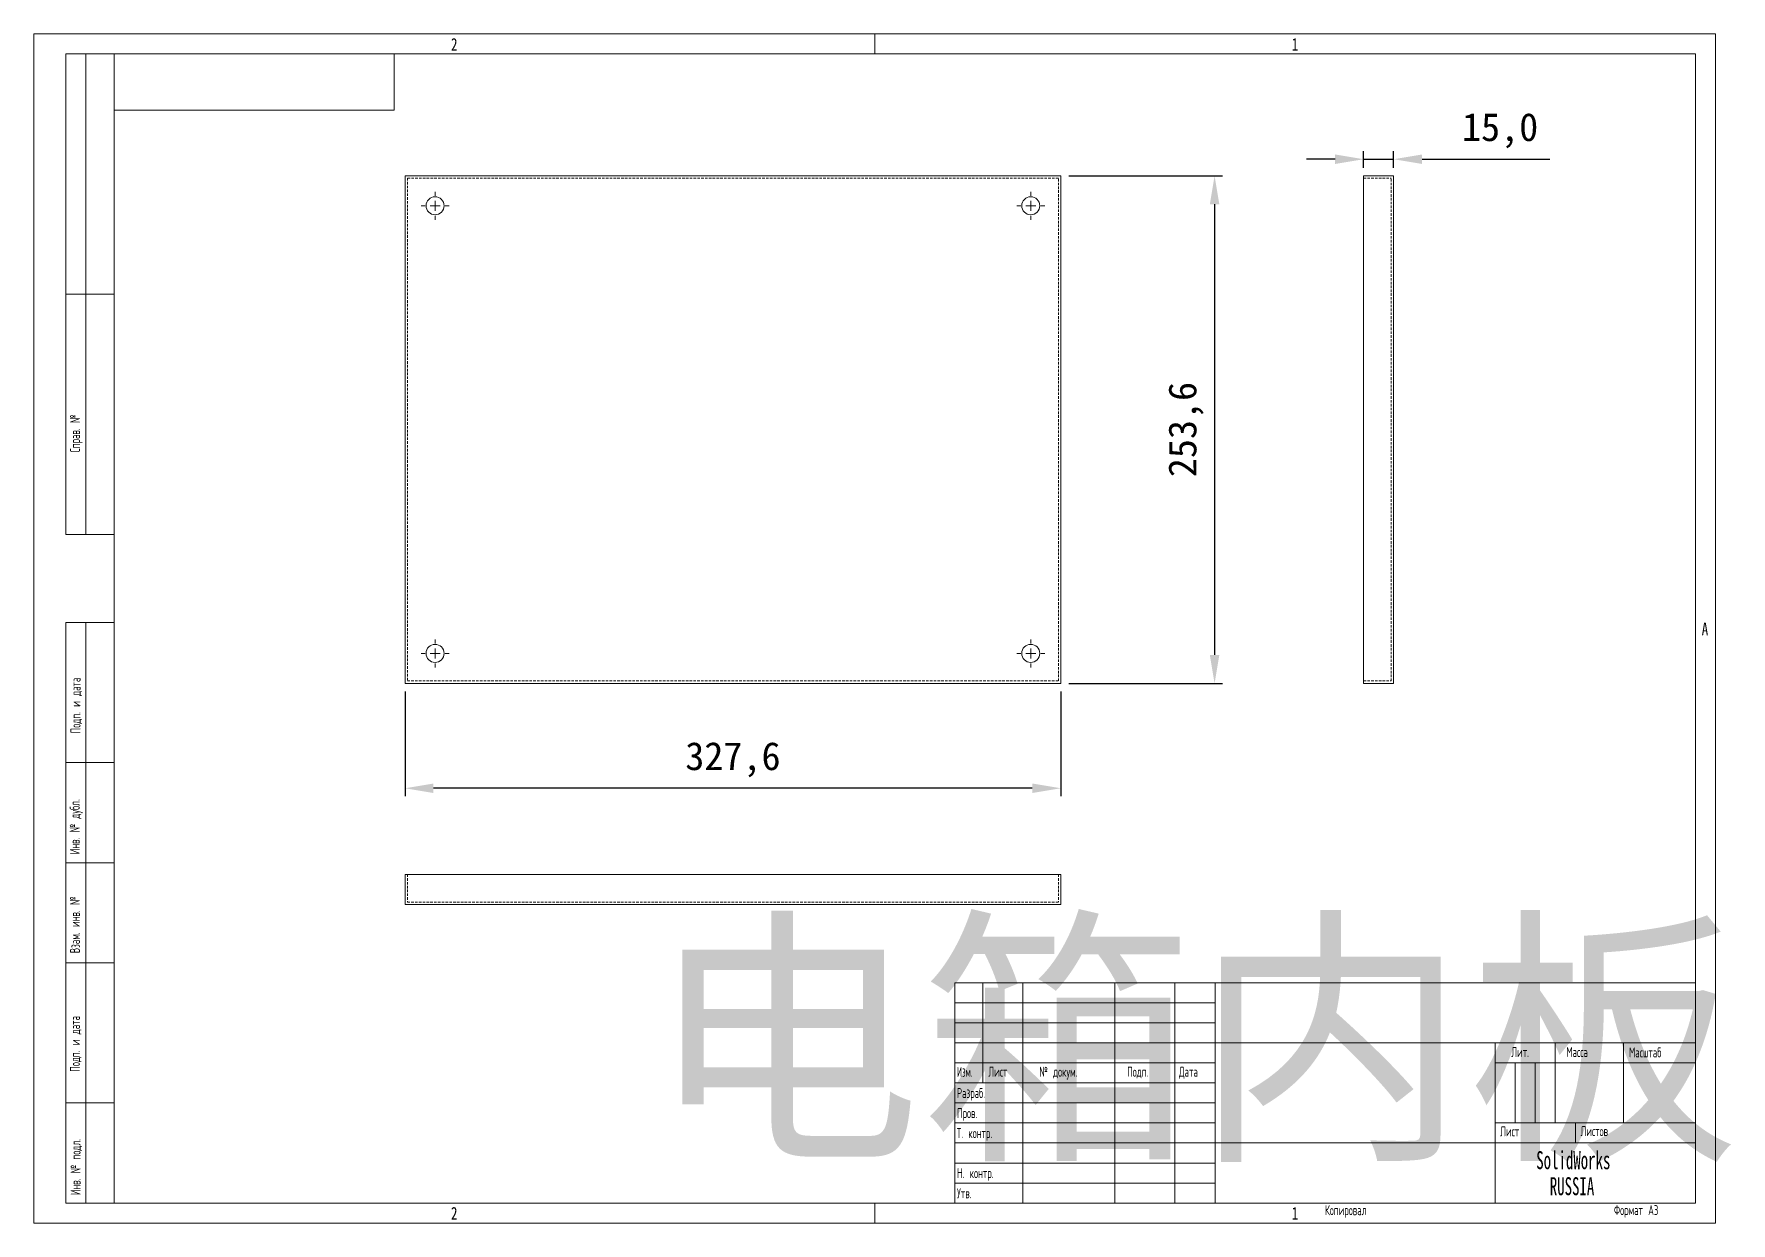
# Model space of a CAD drawing. Header units: millimetres. Extents: x -1377 to 5126, y -216 to 2532.
# Drawn here: x 4278 to 5126, y 320 to 914 of the extents above; entities that cross this region are included whole.
import ezdxf

# ---------------------------------------------------------------- set-up
doc = ezdxf.new("R2010")
doc.units = ezdxf.units.MM
doc.header["$PDSIZE"] = -1
doc.linetypes.add('HIDDEN', pattern=[1.905, 1.27, -0.635])
doc.layers.add('bz', color=3, linetype='Continuous')
doc.layers.add('ОСЕВЫЕ', color=7, linetype='Continuous')
doc.styles.add('SLDTEXTSTYLE0', font='TXT', dxfattribs={"width": 0.605, "bigfont": 'bigfont'})
doc.styles.add('SLDTEXTSTYLE1', font='TXT', dxfattribs={"width": 0.55152, "bigfont": 'bigfont'})
doc.styles.add('SLDTEXTSTYLE2', font='TXT', dxfattribs={"width": 0.605})
doc.styles.add('SLDTEXTSTYLE3', font='TXT', dxfattribs={"width": 0.75})
doc.styles.add('宋体', font='FSGB2312.ttf', dxfattribs={"height": 100})
doc.dimstyles.new('自用', dxfattribs={"dimscale": 4, "dimtxt": 3.5, "dimasz": 3.556, "dimexe": 1, "dimexo": 1, "dimgap": 1.524, "dimtad": 1, "dimdec": 1, "dimzin": 0, "dimtxsty": 'Standard', "dimcen": 2.5, "dimazin": 0, "dimtfac": 1, "dimtdec": 1, "dimtmove": 0, "dimatfit": 3, "dimfxl": 0, "dimtzin": 0, "dimarcsym": 0})

msp = doc.modelspace()

# ---------------------------------------------------------------- texts
at = {"color": 7, "linetype": 'Continuous', "lineweight": 0}
for s, insert, char_height, attachment_point, style in [('2', (4487.76, 912.11), 6.35, 2, 'SLDTEXTSTYLE3'), ('1', (4907.76, 912.11), 6.35, 2, 'SLDTEXTSTYLE3'), ('A', (5112.56, 620.11), 6.35, 2, 'SLDTEXTSTYLE3'), ('\\M+1844C\\M+18479\\M+18484.', (5015.84, 408.09), 5, 1, 'SLDTEXTSTYLE0'), ('\\M+1844D\\M+18470\\M+18483\\M+18483\\M+18470', (5043.35, 408.09), 5, 1, 'SLDTEXTSTYLE0'), ('\\M+1844D\\M+18470\\M+18483\\M+1848A\\M+18484\\M+18470\\M+18471', (5074.67, 407.9), 5, 1, 'SLDTEXTSTYLE0'), ('\\M+18449\\M+18478\\M+1847D.', (4738.9, 398.18), 5, 1, 'SLDTEXTSTYLE1'), ('\\M+1844C\\M+18479\\M+18483\\M+18484', (4754.6, 398.28), 5, 1, 'SLDTEXTSTYLE0'), ('\\M+18782 \\M+18474\\M+18480\\M+1847B\\M+18485\\M+1847D.', (4780.06, 398.24), 5, 1, 'SLDTEXTSTYLE0'), ('\\M+18450\\M+18480\\M+18474\\M+18481.', (4823.9, 398.23), 5, 1, 'SLDTEXTSTYLE0'), ('\\M+18444\\M+18470\\M+18484\\M+18470', (4849.77, 398.24), 5, 1, 'SLDTEXTSTYLE0'), ('\\M+18451\\M+18470\\M+18478\\M+18482\\M+18470\\M+18471.', (4738.85, 387.63), 5, 1, 'SLDTEXTSTYLE0'), ('\\M+18450\\M+18482\\M+18480\\M+18472.', (4738.93, 377.58), 5, 1, 'SLDTEXTSTYLE0'), ('\\M+18453. \\M+1847B\\M+18480\\M+1847E\\M+18484\\M+18482.', (4738.82, 367.58), 5, 1, 'SLDTEXTSTYLE0'), ('\\M+1844C\\M+18479\\M+18483\\M+18484', (5010.29, 368.49), 5, 1, 'SLDTEXTSTYLE0'), ('\\M+1844C\\M+18479\\M+18483\\M+18484\\M+18480\\M+18472', (5050.42, 368.58), 5, 1, 'SLDTEXTSTYLE0'), ('\\M+1844E. \\M+1847B\\M+18480\\M+1847E\\M+18484\\M+18482.', (4738.95, 347.61), 5, 1, 'SLDTEXTSTYLE0'), ('\\M+18454\\M+18484\\M+18472.', (4738.92, 337.57), 5, 1, 'SLDTEXTSTYLE0'), ('2', (4487.76, 328.23), 6.35, 2, 'SLDTEXTSTYLE3'), ('1', (4907.76, 328.23), 6.35, 2, 'SLDTEXTSTYLE3'), ('\\M+1844B\\M+18480\\M+18481\\M+18479\\M+18482\\M+18480\\M+18472\\M+18470\\M+1847C', (4922.74, 329.11), 5, 1, 'SLDTEXTSTYLE0'), ('\\M+18455\\M+18480\\M+18482\\M+1847D\\M+18470\\M+18484 \\M+184403', (5067.09, 329.14), 5, 1, 'SLDTEXTSTYLE0')]:
    msp.add_mtext(s, dxfattribs=dict(at, insert=insert, char_height=char_height, attachment_point=attachment_point, style=style))
at = {"color": 7, "linetype": 'Continuous', "lineweight": 0, "char_height": 5, "attachment_point": 1, "rotation": 90, "style": 'SLDTEXTSTYLE0'}
for s, insert in [('\\M+18452\\M+18481\\M+18482\\M+18470\\M+18472. \\M+18782', (4295.82, 705.08)), ('\\M+18450\\M+18480\\M+18474\\M+18481. \\M+18479 \\M+18474\\M+18470\\M+18484\\M+18470', (4296.11, 564.78)), ('\\M+18449\\M+1847E\\M+18472. \\M+18782 \\M+18474\\M+18485\\M+18471\\M+1847C.', (4295.72, 504.41)), ('\\M+18442\\M+18478\\M+18470\\M+1847D. \\M+18479\\M+1847E\\M+18472. \\M+18782', (4295.77, 454.97)), ('\\M+18450\\M+18480\\M+18474\\M+18481. \\M+18479 \\M+18474\\M+18470\\M+18484\\M+18470', (4295.79, 395.75)), ('\\M+18449\\M+1847E\\M+18472. \\M+18782 \\M+18481\\M+18480\\M+18474\\M+1847C.', (4296.13, 334.1))]:
    msp.add_mtext(s, dxfattribs=dict(at, insert=insert))
at = {"layer": 'bz', "insert": (4584.51, 461.94), "char_height": 100, "attachment_point": 1, "style": '宋体'}
msp.add_mtext_dynamic_manual_height_columns('电箱内板', width=1400.3544, gutter_width=50, heights=[0], dxfattribs=at)

# ---------------------------------------------------------------- blocks, each defined once
blk = doc.blocks.new('SW_NOTE_0')
at = {"color": 0, "linetype": 'Continuous', "lineweight": 0, "char_height": 4.5, "attachment_point": 1, "style": 'SLDTEXTSTYLE2'}
for s, insert in [('SolidWorks', (0, 5.8)), ('RUSSIA', (3.38, -0.7))]:
    blk.add_mtext(s, dxfattribs=dict(at, insert=insert))
blk = doc.blocks.new('SW_CENTERMARKSYMBOL_0')
at = {"color": 0, "linetype": 'Continuous', "lineweight": 0}
for p, q in [((-2.5, 0), (-3.5, 0)), ((0, 0), (-1.25, 0)), ((0, 2.5), (0, 3.5)), ((0, 0), (0, 1.25)), ((0, 0), (0, -1.25)), ((0, 0), (1.25, 0)), ((2.5, 0), (3.5, 0)), ((0, -2.5), (0, -3.5))]:
    blk.add_line(p, q, dxfattribs=at)
blk = doc.blocks.new('SW_CENTERMARKSYMBOL_1')
at = {"color": 0, "linetype": 'Continuous', "lineweight": 0}
for p, q in [((-2.5, 0), (-3.5, 0)), ((0, 0), (-1.25, 0)), ((0, 2.5), (0, 3.5)), ((0, 0), (0, 1.25)), ((0, 0), (0, -1.25)), ((0, 0), (1.25, 0)), ((2.5, 0), (3.5, 0)), ((0, -2.5), (0, -3.5))]:
    blk.add_line(p, q, dxfattribs=at)
blk = doc.blocks.new('SW_CENTERMARKSYMBOL_2')
at = {"color": 0, "linetype": 'Continuous', "lineweight": 0}
for p, q in [((-2.5, 0), (-3.5, 0)), ((0, 0), (-1.25, 0)), ((0, 2.5), (0, 3.5)), ((0, 0), (0, 1.25)), ((0, 0), (0, -1.25)), ((0, 0), (1.25, 0)), ((2.5, 0), (3.5, 0)), ((0, -2.5), (0, -3.5))]:
    blk.add_line(p, q, dxfattribs=at)
blk = doc.blocks.new('SW_CENTERMARKSYMBOL_3')
at = {"color": 0, "linetype": 'Continuous', "lineweight": 0}
for p, q in [((-2.5, 0), (-3.5, 0)), ((0, 0), (-1.25, 0)), ((0, 2.5), (0, 3.5)), ((0, 0), (0, 1.25)), ((0, 0), (0, -1.25)), ((0, 0), (1.25, 0)), ((2.5, 0), (3.5, 0)), ((0, -2.5), (0, -3.5))]:
    blk.add_line(p, q, dxfattribs=at)
blk = doc.blocks.new('*D34')
at = {"layer": 'bz', "color": 0, "lineweight": -2, "transparency": 16777216}
for p, q in [((4794.79, 843.35), (4871.6, 843.35)), ((4867.6, 829.12), (4867.6, 603.97)), ((4794.79, 589.75), (4871.6, 589.75))]:
    blk.add_line(p, q, dxfattribs=at)
at = {"layer": 'bz', "color": 0, "transparency": 16777216}
for points in [[(4865.23, 829.12), (4869.97, 829.12), (4867.6, 843.35)], [(4865.23, 603.97), (4869.97, 603.97), (4867.6, 589.75)]]:
    blk.add_solid(points, dxfattribs=at)
at = {"layer": 'Defpoints', "color": 0, "transparency": 16777216}
for p in [(4790.79, 843.35), (4790.79, 589.75), (4867.6, 589.75)]:
    blk.add_point(p, dxfattribs=at)
at = {"layer": 'bz', "color": 0, "transparency": 16777216, "insert": (4853.33, 716.55), "char_height": 14, "attachment_point": 5, "rotation": 90}
blk.add_mtext('253,6', dxfattribs=at)
blk = doc.blocks.new('*D35')
at = {"layer": 'bz', "color": 0, "lineweight": -2, "transparency": 16777216}
for p, q in [((4463.19, 585.75), (4463.19, 533.37)), ((4790.79, 585.75), (4790.79, 533.37)), ((4776.56, 537.37), (4477.41, 537.37))]:
    blk.add_line(p, q, dxfattribs=at)
at = {"layer": 'bz', "color": 0, "transparency": 16777216}
for points in [[(4477.41, 539.74), (4477.41, 535), (4463.19, 537.37)], [(4776.56, 539.74), (4776.56, 535), (4790.79, 537.37)]]:
    blk.add_solid(points, dxfattribs=at)
at = {"layer": 'Defpoints', "color": 0, "transparency": 16777216}
for p in [(4463.19, 589.75), (4790.79, 589.75), (4463.19, 537.37)]:
    blk.add_point(p, dxfattribs=at)
at = {"layer": 'bz', "color": 0, "transparency": 16777216, "insert": (4626.99, 551.64), "char_height": 14, "attachment_point": 5}
blk.add_mtext('327,6', dxfattribs=at)
blk = doc.blocks.new('*D36')
at = {"layer": 'bz', "color": 0, "lineweight": -2, "transparency": 16777216}
for p, q in [((4927.8, 851.59), (4913.58, 851.59)), ((4942.03, 847.35), (4942.03, 855.59)), ((4942.03, 851.59), (4957.03, 851.59)), ((4957.03, 847.35), (4957.03, 855.59)), ((4971.25, 851.59), (5035, 851.59))]:
    blk.add_line(p, q, dxfattribs=at)
at = {"layer": 'bz', "color": 0, "transparency": 16777216}
for points in [[(4927.8, 853.96), (4927.8, 849.22), (4942.03, 851.59)], [(4971.25, 853.96), (4971.25, 849.22), (4957.03, 851.59)]]:
    blk.add_solid(points, dxfattribs=at)
at = {"layer": 'Defpoints', "color": 0, "transparency": 16777216}
for p in [(4957.03, 851.59), (4942.03, 843.35), (4957.03, 843.35)]:
    blk.add_point(p, dxfattribs=at)
at = {"layer": 'bz', "color": 0, "transparency": 16777216, "insert": (5010.24, 865.86), "char_height": 14, "attachment_point": 5}
blk.add_mtext('15,0', dxfattribs=at)

# ---------------------------------------------------------------- dimensions: what is measured, and where the dimension line sits
at = {"layer": 'bz'}
for base, p1, p2, picture, middle in [((4957.03, 851.59), (4942.03, 843.35), (4957.03, 843.35), '*D36', (5010.24, 865.86)), ((4463.19, 537.37), (4790.79, 589.75), (4463.19, 589.75), '*D35', (4626.99, 551.64))]:
    dim = msp.add_linear_dim(base=base, p1=p1, p2=p2, dimstyle='自用', dxfattribs=at)
    dim.commit()
    dim.dimension.update_dxf_attribs({"geometry": picture, "text_midpoint": middle})
dim = msp.add_linear_dim(base=(4867.6, 589.75), p1=(4790.79, 843.35), p2=(4790.79, 589.75), angle=90, dimstyle='自用', dxfattribs=at)
dim.commit()
dim.dimension.update_dxf_attribs({"geometry": '*D34', "text_midpoint": (4853.33, 716.55)})

# ---------------------------------------------------------------- linework, layer by layer
at = {"color": 7, "linetype": 'Continuous', "lineweight": 15}
for p, q in [((4293.82, 664.17), (4293.82, 904.17)), ((4317.82, 904.17), (4293.82, 904.17)), ((4293.82, 664.17), (4293.82, 904.17)), ((4303.82, 664.17), (4303.82, 904.17)), ((4303.82, 664.17), (4303.82, 904.17)), ((4317.82, 904.17), (4317.82, 330.17)), ((5107.82, 904.17), (4317.82, 904.17)), ((4317.82, 904.17), (4317.82, 330.17)), ((4457.82, 876.17), (4457.82, 904.17)), ((5107.82, 330.17), (5107.82, 904.17)), ((4317.82, 876.17), (4457.82, 876.17)), ((4463.19, 843.35), (4463.19, 589.75)), ((4790.79, 843.35), (4463.19, 843.35)), ((4790.79, 589.75), (4790.79, 843.35)), ((4942.03, 589.75), (4942.03, 843.35)), ((4942.03, 843.35), (4957.03, 843.35)), ((4957.03, 589.75), (4957.03, 843.35)), ((4293.82, 784.17), (4317.82, 784.17)), ((4317.82, 784.17), (4293.82, 784.17)), ((4293.82, 664.17), (4317.82, 664.17)), ((4293.82, 330.17), (4293.82, 620.17)), ((4293.82, 620.17), (4317.82, 620.17)), ((4303.82, 330.17), (4303.82, 620.17)), ((4463.19, 589.75), (4790.79, 589.75)), ((4942.03, 589.75), (4957.03, 589.75)), ((4317.82, 550.17), (4293.82, 550.17)), ((4317.82, 500.17), (4293.82, 500.17)), ((4463.19, 494.35), (4463.19, 479.35)), ((4463.19, 494.35), (4790.79, 494.35)), ((4790.79, 494.35), (4790.79, 479.35)), ((4463.19, 479.35), (4790.79, 479.35)), ((4317.82, 450.17), (4293.82, 450.17)), ((4737.82, 440.17), (5107.82, 440.17)), ((4737.82, 440.17), (4737.82, 330.17)), ((4751.82, 390.17), (4751.82, 440.17)), ((4771.82, 440.17), (4771.82, 330.17)), ((4817.82, 440.17), (4817.82, 330.17)), ((4847.82, 440.17), (4847.82, 330.17)), ((4867.82, 440.17), (4867.82, 330.17)), ((4867.82, 410.17), (5107.82, 410.17)), ((5007.82, 410.17), (5007.82, 330.17)), ((5037.82, 410.17), (5037.82, 370.17)), ((5071.82, 410.17), (5071.82, 370.17)), ((4737.82, 400.17), (4867.82, 400.17)), ((5007.82, 400.17), (5107.82, 400.17)), ((4737.82, 390.17), (4867.82, 390.17)), ((4293.82, 380.17), (4317.82, 380.17)), ((5007.82, 370.17), (5107.82, 370.17)), ((5047.82, 370.17), (5047.82, 360.17)), ((4867.82, 360.17), (5107.82, 360.17)), ((4293.82, 330.17), (4317.82, 330.17)), ((4317.82, 330.17), (5107.82, 330.17))]:
    msp.add_line(p, q, dxfattribs=at)
at = {"color": 7, "linetype": 'HIDDEN', "lineweight": 0}
for p, q in [((4789.59, 842.15), (4464.39, 842.15)), ((4464.39, 842.15), (4464.39, 590.95)), ((4789.59, 590.95), (4789.59, 842.15)), ((4942.03, 842.15), (4955.83, 842.15)), ((4955.83, 590.95), (4955.83, 842.15)), ((4464.39, 590.95), (4789.59, 590.95)), ((4942.03, 590.95), (4955.83, 590.95)), ((4464.39, 494.35), (4464.39, 480.55)), ((4789.59, 494.35), (4789.59, 480.55)), ((4464.39, 480.55), (4789.59, 480.55))]:
    msp.add_line(p, q, dxfattribs=at)
at = {"color": 7, "linetype": 'Continuous', "lineweight": 0}
for p, q in [((4737.82, 430.17), (4867.82, 430.17)), ((4737.82, 420.17), (4867.82, 420.17)), ((4737.82, 410.17), (4867.82, 410.17)), ((5017.82, 400.17), (5017.82, 370.17)), ((5027.82, 400.17), (5027.82, 370.17)), ((4737.82, 380.17), (4867.82, 380.17)), ((4737.82, 370.17), (4867.82, 370.17)), ((4737.82, 360.17), (4867.82, 360.17)), ((4737.82, 350.17), (4867.82, 350.17)), ((4737.82, 340.17), (4867.82, 340.17))]:
    msp.add_line(p, q, dxfattribs=at)
at = {"color": 7, "linetype": 'Continuous', "lineweight": 15}
for centre in [(4478.19, 828.35), (4775.79, 828.35), (4478.19, 604.75), (4775.79, 604.75)]:
    msp.add_circle(centre, 4.5, dxfattribs=at)
at = {"layer": 'ОСЕВЫЕ', "lineweight": 0}
for p, q in [((4277.82, 914.17), (5117.82, 914.17)), ((4277.82, 914.17), (4277.82, 320.17)), ((5117.82, 914.17), (5117.82, 320.17)), ((4277.82, 320.17), (5117.82, 320.17))]:
    msp.add_line(p, q, dxfattribs=at)
at = {"layer": 'ОСЕВЫЕ', "lineweight": 15}
for p, q in [((4697.82, 914.17), (4697.82, 904.17)), ((4697.82, 330.17), (4697.82, 320.17))]:
    msp.add_line(p, q, dxfattribs=at)

# ---------------------------------------------------------------- block references
at = {"color": 7, "linetype": 'Continuous', "lineweight": 0, "xscale": 2, "yscale": 2, "zscale": 2}
for name, p in [('SW_CENTERMARKSYMBOL_0', (4478.19, 828.35)), ('SW_CENTERMARKSYMBOL_3', (4775.79, 828.35)), ('SW_CENTERMARKSYMBOL_1', (4478.19, 604.75)), ('SW_CENTERMARKSYMBOL_2', (4775.79, 604.75)), ('SW_NOTE_0', (5028.29, 344.49))]:
    msp.add_blockref(name, p, dxfattribs=at)

msp.set_redraw_order([(e.dxf.handle, doc.entitydb.next_handle()) for e in msp.query("TEXT MTEXT ATTDEF DIMENSION ARC_DIMENSION")])  # texts and dimensions are drawn at this point

doc.saveas('drawing.dxf')
